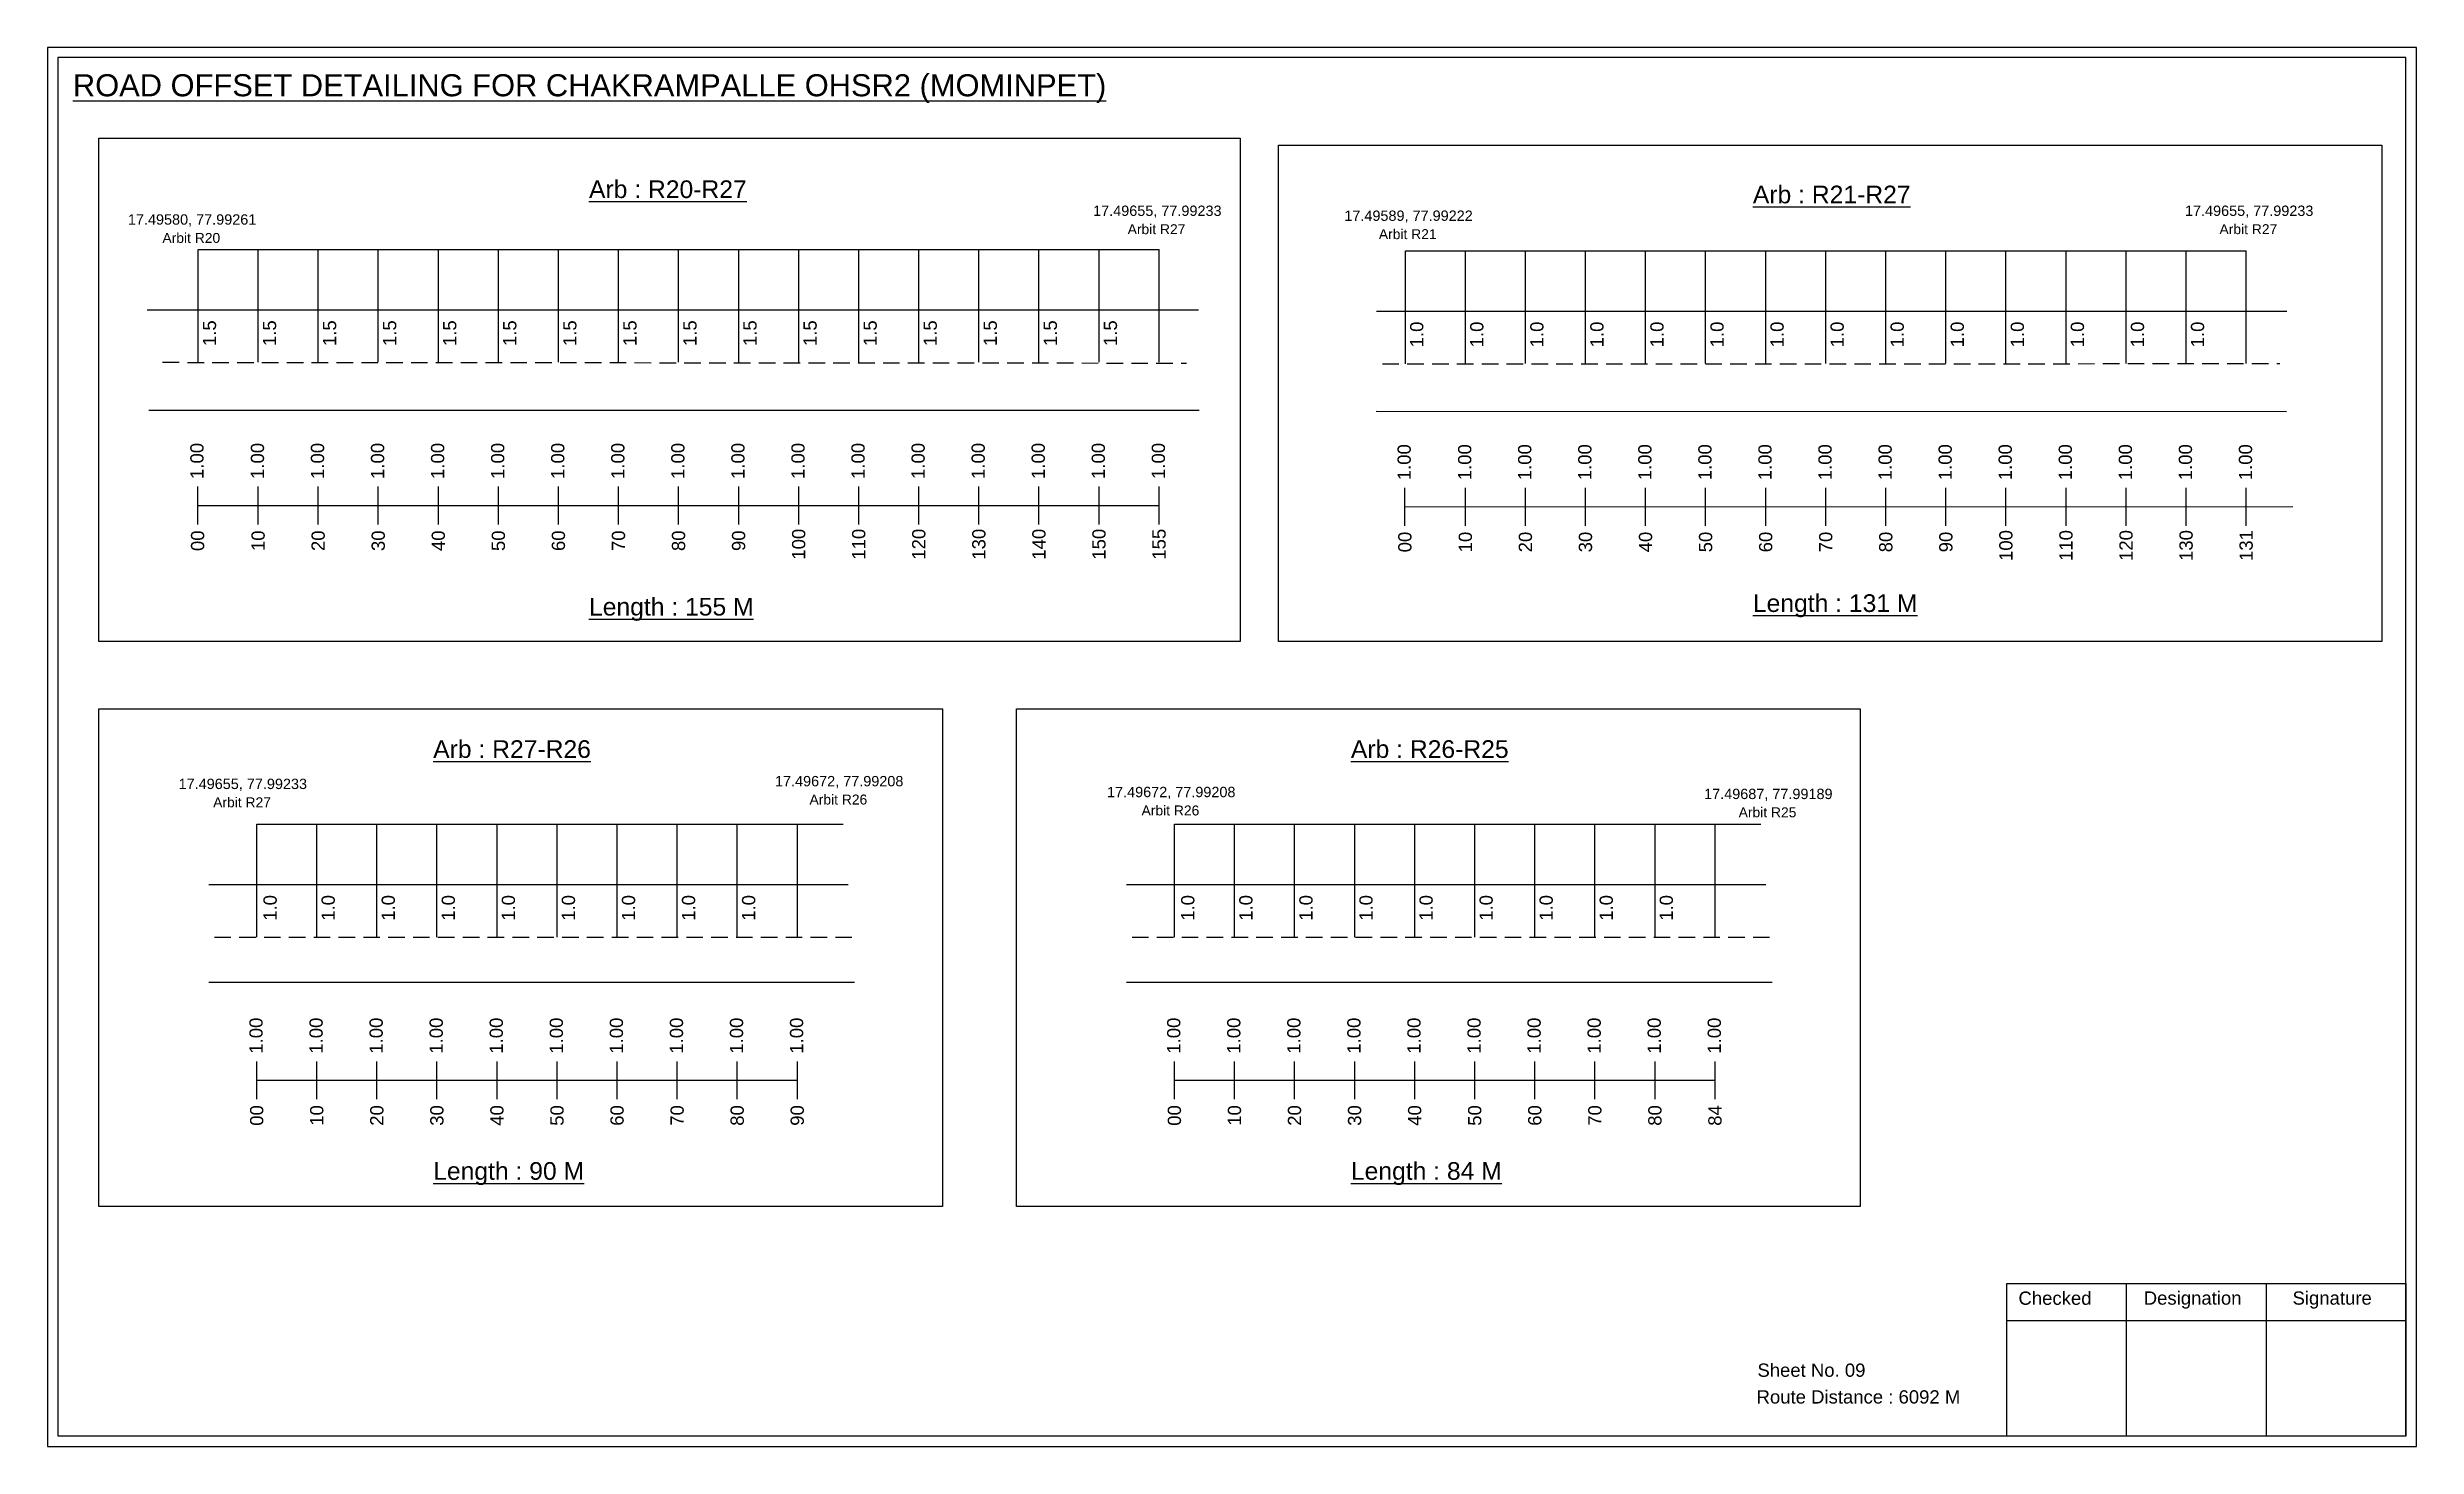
# Model space of a CAD drawing. Header units: inches. Extents: x 664 to 10563, y 382 to 1817.
# Drawn here: x 9363 to 9899, y 385 to 702 of the extents above; entities that cross this region are included whole.
import ezdxf

# ---------------------------------------------------------------- set-up
doc = ezdxf.new("R2010")
doc.units = ezdxf.units.IN
doc.header["$MEASUREMENT"] = 0
doc.linetypes.add('DASHED2', pattern=[0.375, 0.25, -0.125])
doc.layers.add('PDF_Geometry', color=7, linetype='Continuous')
doc.layers.add('PDF_Text', color=5, linetype='Continuous')
doc.styles.add('PDF Arial', font='arial.ttf')
doc.styles.get("Standard").update_dxf_attribs({"font": 'arial.ttf'})

msp = doc.modelspace()

# ---------------------------------------------------------------- texts
at = {"color": 242, "true_color": 0xcd2027}
for s, height, p in [('%%UROAD OFFSET DETAILING FOR CHAKRAMPALLE OHSR2 (MOMINPET)', 5, (9368.56, 690.53)), ('%%UArb : R20-R27', 4, (9485.42, 667.5)), ('%%UArb : R21-R27', 4, (9748.96, 666.31)), ('%%ULength : 155 M', 4, (9485.42, 573)), ('%%ULength : 131 M', 4, (9748.96, 573.81)), ('%%UArb : R27-R26', 4, (9450.14, 540.78)), ('%%UArb : R26-R25', 4, (9657.94, 540.78)), ('%%ULength : 90 M', 4, (9450.14, 445.28)), ('%%ULength : 84 M', 4, (9657.94, 445.28))]:
    msp.add_text(s, height=height, dxfattribs=at).set_placement(p)
at = {"color": 5}
for s, height, p in [('17.49655, 77.99233', 2.34, (9599.57, 663.46)), ('17.49655, 77.99233', 2.34, (9846.8, 663.46)), ('17.49580, 77.99261', 2.34, (9381.01, 661.48)), ('Arbit R27', 2.246, (9607.39, 659.33)), ('17.49589, 77.99222', 2.34, (9656.45, 662.34)), ('Arbit R21', 2.246, (9664.27, 658.21)), ('Arbit R27', 2.246, (9854.62, 659.33)), ('Arbit R20', 2.246, (9388.83, 657.35)), ('17.49672, 77.99208', 2.34, (9527.53, 534.35)), ('17.49655, 77.99233', 2.34, (9392.49, 533.73)), ('Arbit R27', 2.246, (9400.32, 529.6)), ('Arbit R26', 2.246, (9535.35, 530.23)), ('17.49672, 77.99208', 2.34, (9602.72, 531.89)), ('17.49687, 77.99189', 2.34, (9737.92, 531.46)), ('Arbit R26', 2.246, (9610.54, 527.76)), ('Arbit R25', 2.246, (9745.74, 527.34))]:
    msp.add_text(s, height=height, dxfattribs=at).set_placement(p)
for s, p in [('1.5', (9400.98, 634)), ('1.5', (9414.58, 634)), ('1.5', (9428.18, 634)), ('1.5', (9441.78, 634)), ('1.5', (9455.38, 634)), ('1.5', (9468.98, 634)), ('1.5', (9482.58, 634)), ('1.5', (9496.18, 634)), ('1.5', (9509.78, 634)), ('1.5', (9523.38, 634)), ('1.5', (9536.98, 634)), ('1.5', (9550.58, 634)), ('1.5', (9564.18, 634)), ('1.5', (9577.78, 634)), ('1.5', (9591.38, 634)), ('1.5', (9604.98, 634)), ('1.0', (9674.34, 633.71)), ('1.0', (9687.94, 633.71)), ('1.0', (9701.54, 633.71)), ('1.0', (9715.14, 633.71)), ('1.0', (9728.74, 633.71)), ('1.0', (9742.34, 633.71)), ('1.0', (9755.94, 633.71)), ('1.0', (9769.54, 633.71)), ('1.0', (9783.14, 633.71)), ('1.0', (9796.74, 633.71)), ('1.0', (9810.34, 633.71)), ('1.0', (9823.94, 633.71)), ('1.0', (9837.54, 633.71)), ('1.0', (9851.14, 633.71)), ('1.0', (9414.71, 503.91)), ('1.0', (9427.86, 503.91)), ('1.0', (9441.46, 503.91)), ('1.0', (9455.06, 503.91)), ('1.0', (9468.66, 503.91)), ('1.0', (9482.26, 503.91)), ('1.0', (9495.86, 503.91)), ('1.0', (9509.46, 503.91)), ('1.0', (9523.06, 503.91)), ('1.0', (9622.5, 503.91)), ('1.0', (9635.66, 503.91)), ('1.0', (9649.26, 503.91)), ('1.0', (9662.86, 503.91)), ('1.0', (9676.46, 503.91)), ('1.0', (9690.06, 503.91)), ('1.0', (9703.66, 503.91)), ('1.0', (9717.26, 503.91)), ('1.0', (9730.86, 503.91))]:
    msp.add_text(s, height=3, rotation=90).set_placement(p)
at = {"color": 217, "true_color": 0x93278f}
for s, p in [('1.00', (9398.14, 603.92)), ('1.00', (9411.84, 603.92)), ('1.00', (9425.44, 603.92)), ('1.00', (9439.04, 603.92)), ('1.00', (9452.64, 603.92)), ('1.00', (9466.24, 603.92)), ('1.00', (9479.84, 603.92)), ('1.00', (9493.44, 603.92)), ('1.00', (9507.04, 603.92)), ('1.00', (9520.64, 603.92)), ('1.00', (9534.24, 603.92)), ('1.00', (9547.84, 603.92)), ('1.00', (9561.44, 603.92)), ('1.00', (9575.04, 603.92)), ('1.00', (9588.64, 603.92)), ('1.00', (9602.24, 603.92)), ('1.00', (9615.84, 603.92)), ('1.00', (9671.5, 603.63)), ('1.00', (9685.2, 603.63)), ('1.00', (9698.8, 603.63)), ('1.00', (9712.4, 603.63)), ('1.00', (9726, 603.63)), ('1.00', (9739.6, 603.63)), ('1.00', (9753.2, 603.63)), ('1.00', (9766.8, 603.63)), ('1.00', (9780.4, 603.63)), ('1.00', (9794, 603.63)), ('1.00', (9807.6, 603.63)), ('1.00', (9821.2, 603.63)), ('1.00', (9834.8, 603.63)), ('1.00', (9848.4, 603.63)), ('1.00', (9862, 603.63)), ('00', (9398.29, 587.6)), ('10', (9411.99, 587.6)), ('20', (9425.59, 587.6)), ('30', (9439.19, 587.6)), ('40', (9452.79, 587.6)), ('50', (9466.39, 587.6)), ('60', (9479.99, 587.6)), ('70', (9493.59, 587.6)), ('80', (9507.19, 587.6)), ('90', (9520.79, 587.6)), ('100', (9534.39, 585.65)), ('110', (9547.99, 585.65)), ('120', (9561.59, 585.65)), ('130', (9575.19, 585.65)), ('140', (9588.79, 585.65)), ('150', (9602.39, 585.65)), ('155', (9615.99, 585.65)), ('00', (9671.65, 587.31)), ('10', (9685.35, 587.31)), ('20', (9698.95, 587.31)), ('30', (9712.55, 587.31)), ('40', (9726.15, 587.31)), ('50', (9739.75, 587.31)), ('60', (9753.35, 587.31)), ('70', (9766.95, 587.31)), ('80', (9780.55, 587.31)), ('90', (9794.15, 587.31)), ('100', (9807.75, 585.36)), ('110', (9821.35, 585.36)), ('120', (9834.95, 585.36)), ('130', (9848.55, 585.36)), ('131', (9862.15, 585.36)), ('1.00', (9411.52, 473.83)), ('1.00', (9425.12, 473.83)), ('1.00', (9438.72, 473.83)), ('1.00', (9452.32, 473.83)), ('1.00', (9465.92, 473.83)), ('1.00', (9479.52, 473.83)), ('1.00', (9493.12, 473.83)), ('1.00', (9506.72, 473.83)), ('1.00', (9520.32, 473.83)), ('1.00', (9533.92, 473.83)), ('1.00', (9619.32, 473.83)), ('1.00', (9632.92, 473.83)), ('1.00', (9646.52, 473.83)), ('1.00', (9660.12, 473.83)), ('1.00', (9673.72, 473.83)), ('1.00', (9687.32, 473.83)), ('1.00', (9700.92, 473.83)), ('1.00', (9714.52, 473.83)), ('1.00', (9728.12, 473.83)), ('1.00', (9741.72, 473.83)), ('00', (9411.67, 457.51)), ('10', (9425.27, 457.51)), ('20', (9438.87, 457.51)), ('30', (9452.47, 457.51)), ('40', (9466.07, 457.51)), ('50', (9479.67, 457.51)), ('60', (9493.27, 457.51)), ('70', (9506.87, 457.51)), ('80', (9520.47, 457.51)), ('90', (9534.07, 457.51)), ('00', (9619.47, 457.51)), ('10', (9633.07, 457.51)), ('20', (9646.67, 457.51)), ('30', (9660.27, 457.51)), ('40', (9673.87, 457.51)), ('50', (9687.47, 457.51)), ('60', (9701.07, 457.51)), ('70', (9714.67, 457.51)), ('80', (9728.27, 457.51)), ('84', (9741.87, 457.51))]:
    msp.add_text(s, height=3, rotation=90, dxfattribs=at).set_placement(p)
for s, p in [('Sheet No. 09', (9749.99, 400.69)), ('Route Distance : 6092 M', (9749.8, 394.64))]:
    msp.add_text(s, height=3).set_placement(p)
at = {"layer": 'PDF_Text', "color": 7, "attachment_point": 7, "style": 'PDF Arial'}
for s, insert, char_height in [('Checked', (9809.1, 416.94), 3.001), ('Designation', (9837.47, 416.11), 3.0006), ('Signature', (9871.16, 416.11), 3.001)]:
    msp.add_mtext(s, dxfattribs=dict(at, insert=insert, char_height=char_height))

# ---------------------------------------------------------------- linework, layer by layer
at = {"color": 5}
for p, q in [((9396.91, 655.86), (9614.51, 655.86)), ((9670.27, 655.57), (9860.67, 655.57)), ((9410.2, 525.77), (9542.97, 525.77)), ((9618, 525.77), (9750.77, 525.77))]:
    msp.add_line(p, q, dxfattribs=at)
for p, q in [((9396.91, 630.32), (9396.91, 655.86)), ((9410.51, 630.32), (9410.51, 655.86)), ((9424.11, 630.32), (9424.11, 655.86)), ((9437.71, 630.32), (9437.71, 655.86)), ((9451.31, 630.32), (9451.31, 655.86)), ((9464.91, 630.32), (9464.91, 655.86)), ((9478.51, 630.32), (9478.51, 655.86)), ((9492.11, 630.32), (9492.11, 655.86)), ((9505.71, 630.32), (9505.71, 655.86)), ((9519.31, 630.32), (9519.31, 655.86)), ((9532.91, 630.32), (9532.91, 655.86)), ((9546.51, 630.32), (9546.51, 655.86)), ((9560.11, 630.32), (9560.11, 655.86)), ((9573.71, 630.32), (9573.71, 655.86)), ((9587.31, 630.32), (9587.31, 655.86)), ((9600.91, 630.32), (9600.91, 655.86)), ((9614.51, 630.32), (9614.51, 655.86)), ((9670.27, 629.96), (9670.27, 655.57)), ((9683.87, 630.03), (9683.87, 655.57)), ((9697.47, 630.03), (9697.47, 655.57)), ((9711.07, 630.03), (9711.07, 655.57)), ((9724.67, 630.03), (9724.67, 655.57)), ((9738.27, 630.03), (9738.27, 655.57)), ((9751.87, 630.03), (9751.87, 655.57)), ((9765.47, 630.03), (9765.47, 655.57)), ((9779.07, 630.03), (9779.07, 655.57)), ((9792.67, 630.03), (9792.67, 655.57)), ((9806.27, 630.03), (9806.27, 655.57)), ((9819.87, 630.03), (9819.87, 655.57)), ((9833.47, 630.03), (9833.47, 655.57)), ((9847.07, 630.03), (9847.07, 655.57)), ((9860.67, 630.03), (9860.67, 655.57)), ((9385.37, 642.21), (9623.45, 642.21)), ((9663.73, 641.91), (9869.83, 641.92)), ((9385.76, 619.52), (9623.61, 619.49)), ((9663.63, 619.3), (9869.79, 619.2)), ((9410.2, 500.23), (9410.2, 525.77)), ((9423.8, 500.23), (9423.8, 525.77)), ((9437.4, 500.23), (9437.4, 525.77)), ((9451, 500.23), (9451, 525.77)), ((9464.6, 500.23), (9464.6, 525.77)), ((9478.2, 500.23), (9478.2, 525.77)), ((9491.8, 500.23), (9491.8, 525.77)), ((9505.4, 500.23), (9505.4, 525.77)), ((9519, 500.23), (9519, 525.77)), ((9532.6, 500.23), (9532.6, 525.77)), ((9618, 500.23), (9618, 525.77)), ((9631.6, 500.23), (9631.6, 525.77)), ((9645.2, 500.23), (9645.2, 525.77)), ((9658.8, 500.23), (9658.8, 525.77)), ((9672.4, 500.23), (9672.4, 525.77)), ((9686, 500.23), (9686, 525.77)), ((9699.6, 500.23), (9699.6, 525.77)), ((9713.2, 500.23), (9713.2, 525.77)), ((9726.8, 500.23), (9726.8, 525.77)), ((9740.4, 500.23), (9740.4, 525.77)), ((9399.32, 512.12), (9544.1, 512.12)), ((9607.12, 512.12), (9751.9, 512.12)), ((9545.52, 489.93), (9399.32, 489.93)), ((9753.32, 489.93), (9607.12, 489.93))]:
    msp.add_line(p, q)
at = {"linetype": 'DASHED2', "ltscale": 15}
for p, q in [((9388.87, 630.32), (9620.75, 630.15)), ((9665.08, 629.96), (9868.26, 630.03)), ((9400.59, 500.23), (9544.95, 500.23)), ((9608.39, 500.23), (9752.75, 500.23))]:
    msp.add_line(p, q, dxfattribs=at)
at = {"color": 217, "true_color": 0x93278f}
for p, q in [((9396.81, 593.63), (9396.81, 602.18)), ((9410.51, 593.63), (9410.51, 602.18)), ((9424.11, 593.63), (9424.11, 602.18)), ((9437.71, 593.63), (9437.71, 602.18)), ((9451.31, 593.63), (9451.31, 602.18)), ((9464.91, 593.63), (9464.91, 602.18)), ((9478.51, 593.63), (9478.51, 602.18)), ((9492.11, 593.63), (9492.11, 602.18)), ((9505.71, 593.63), (9505.71, 602.18)), ((9519.31, 593.63), (9519.31, 602.18)), ((9532.91, 593.63), (9532.91, 602.18)), ((9546.51, 593.63), (9546.51, 602.18)), ((9560.11, 593.63), (9560.11, 602.18)), ((9573.71, 593.63), (9573.71, 602.18)), ((9587.31, 593.63), (9587.31, 602.18)), ((9600.91, 593.63), (9600.91, 602.18)), ((9614.51, 593.63), (9614.51, 602.18)), ((9670.17, 593.33), (9670.17, 601.89)), ((9683.87, 593.33), (9683.87, 601.89)), ((9697.47, 593.33), (9697.47, 601.89)), ((9711.07, 593.33), (9711.07, 601.89)), ((9724.67, 593.33), (9724.67, 601.89)), ((9738.27, 593.33), (9738.27, 601.89)), ((9751.87, 593.33), (9751.87, 601.89)), ((9765.47, 593.33), (9765.47, 601.89)), ((9779.07, 593.33), (9779.07, 601.89)), ((9792.67, 593.33), (9792.67, 601.89)), ((9806.27, 593.33), (9806.27, 601.89)), ((9819.87, 593.33), (9819.87, 601.89)), ((9833.47, 593.33), (9833.47, 601.89)), ((9847.07, 593.33), (9847.07, 601.89)), ((9860.67, 593.33), (9860.67, 601.89)), ((9396.91, 597.9), (9614.51, 597.94)), ((9670.17, 597.6), (9871.23, 597.65)), ((9410.2, 463.53), (9410.2, 472.09)), ((9410.2, 467.8), (9532.6, 467.83)), ((9423.8, 463.53), (9423.8, 472.09)), ((9437.4, 463.53), (9437.4, 472.09)), ((9451, 463.53), (9451, 472.09)), ((9464.6, 463.53), (9464.6, 472.09)), ((9478.2, 463.53), (9478.2, 472.09)), ((9491.8, 463.53), (9491.8, 472.09)), ((9505.4, 463.53), (9505.4, 472.09)), ((9519, 463.53), (9519, 472.09)), ((9532.6, 463.53), (9532.6, 472.09)), ((9618, 463.53), (9618, 472.09)), ((9618, 467.8), (9740.4, 467.83)), ((9631.6, 463.53), (9631.6, 472.09)), ((9645.2, 463.53), (9645.2, 472.09)), ((9658.8, 463.53), (9658.8, 472.09)), ((9672.4, 463.53), (9672.4, 472.09)), ((9686, 463.53), (9686, 472.09)), ((9699.6, 463.53), (9699.6, 472.09)), ((9713.2, 463.53), (9713.2, 472.09)), ((9726.8, 463.53), (9726.8, 472.09)), ((9740.4, 463.53), (9740.4, 472.09))]:
    msp.add_line(p, q, dxfattribs=at)
for points in [[(9374.42, 681.02), (9632.84, 681.02), (9632.84, 567.1), (9374.42, 567.1)], [(9641.54, 679.46), (9891.39, 679.46), (9891.39, 567.1), (9641.54, 567.1)], [(9374.42, 551.89), (9565.43, 551.89), (9565.43, 439.21), (9374.42, 439.21)], [(9582.22, 551.89), (9773.23, 551.89), (9773.23, 439.21), (9582.22, 439.21)]]:
    msp.add_lwpolyline(points, close=True)
at = {"layer": 'PDF_Geometry'}
for points in [[(9362.78, 701.6), (9362.78, 384.89), (9899.25, 384.89), (9899.25, 701.6)], [(9365.11, 699.28), (9365.11, 387.31), (9896.83, 387.31), (9896.83, 699.28)]]:
    msp.add_lwpolyline(points, close=True, dxfattribs=at)
at = {"layer": 'PDF_Geometry', "color": 242, "true_color": 0xcc1f26}
msp.add_lwpolyline([(9896.83, 387.22), (9806.49, 387.22), (9806.49, 421.83), (9896.83, 421.83)], close=True, dxfattribs=at)
for points in [[(9833.47, 421.83), (9833.47, 387.22)], [(9865.2, 421.83), (9865.2, 387.22)], [(9806.49, 413.45), (9896.83, 413.45)]]:
    msp.add_lwpolyline(points, dxfattribs=at)

msp.set_redraw_order([(e.dxf.handle, doc.entitydb.next_handle()) for e in msp.query("TEXT MTEXT ATTDEF DIMENSION ARC_DIMENSION")])  # texts and dimensions are drawn at this point

doc.saveas('drawing.dxf')
